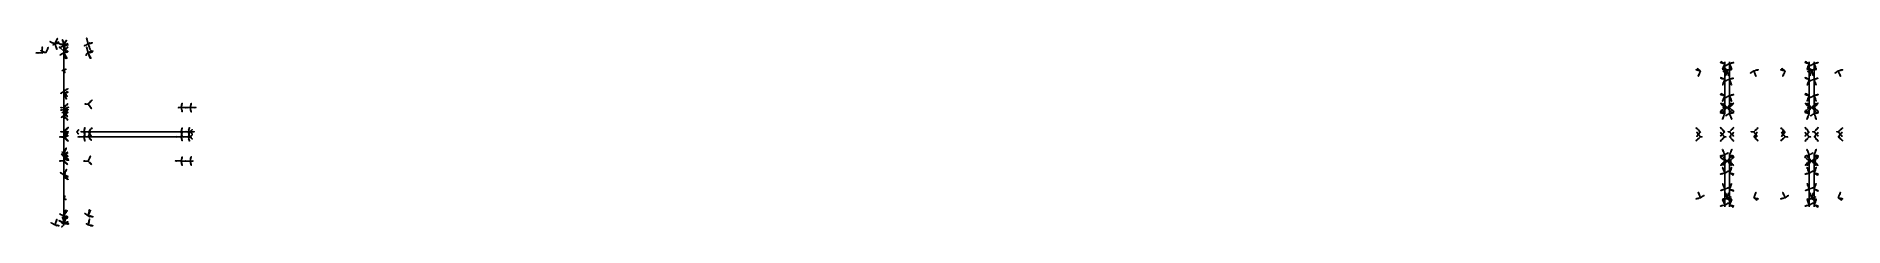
# Model space of a CAD drawing. Header units: millimetres. Extents: x -5724 to 16, y -157 to 163.
# Drawn here: x -5724 to -2731, y -154 to 163 of the extents above; entities that cross this region are included whole.
import ezdxf

# ---------------------------------------------------------------- set-up
doc = ezdxf.new("R2010")
doc.units = ezdxf.units.MM
for name, color, linetype in [('AutoDetect_12_37', 1, 'Continuous'), ('AutoDetect_13_38', 1, 'Continuous'), ('AutoDetect_1_47', 1, 'Continuous'), ('AutoDetect_29_31', 1, 'Continuous'), ('AutoDetect_2_43', 1, 'Continuous'), ('AutoDetect_30_32', 1, 'Continuous'), ('AutoDetect_31_19', 1, 'Continuous'), ('AutoDetect_32_20', 1, 'Continuous'), ('AutoDetect_33_29', 1, 'Continuous'), ('AutoDetect_34_30', 1, 'Continuous'), ('AutoDetect_35_17', 1, 'Continuous'), ('AutoDetect_36_18', 1, 'Continuous'), ('AutoDetect_37_24', 1, 'Continuous'), ('AutoDetect_38_23', 1, 'Continuous'), ('AutoDetect_39_28', 1, 'Continuous'), ('AutoDetect_3_41', 1, 'Continuous'), ('AutoDetect_40_27', 1, 'Continuous'), ('AutoDetect_41_22', 1, 'Continuous'), ('AutoDetect_42_21', 1, 'Continuous'), ('AutoDetect_43_26', 1, 'Continuous'), ('AutoDetect_44_25', 1, 'Continuous'), ('AutoDetect_45_49', 1, 'Continuous'), ('AutoDetect_46_44', 1, 'Continuous'), ('AutoDetect_49_45', 1, 'Continuous'), ('AutoDetect_4_39', 1, 'Continuous'), ('AutoDetect_4_46', 1, 'Continuous'), ('AutoDetect_51_40', 1, 'Continuous'), ('AutoDetect_5_42', 1, 'Continuous'), ('AutoDetect_6_35', 1, 'Continuous'), ('AutoDetect_6_36', 1, 'Continuous'), ('AutoDetect_6_48', 1, 'Continuous'), ('AutoDetect_8_33', 1, 'Continuous'), ('AutoDetect_9_34', 1, 'Continuous'), ('RIPPE_ID_GUID_702B9DFF_778D_48ac_A75F_BEC5E055050B', 1, 'Continuous')]:
    doc.layers.add(name, color=color, linetype=linetype)

# ---------------------------------------------------------------- blocks, each defined once
blk = doc.blocks.new('Kontrollpunkt')
at = {"color": 0}
for q in [(0, 6), (8, 0), (0, 0, 4)]:
    blk.add_line((0, 0), q, dxfattribs=at)
for points in [[(0.25, 8, -0.25), (-0.25, 8, -0.25), (-0.25, 8, 0.25), (0, 10, 0), (-0.25, 8, -0.25), (0.25, 8, 0.25), (0, 10, 0), (0.25, 8, -0.25), (0.25, 8, 0.25), (-0.25, 8, 0.25)], [(0.25, 6, -0.25), (-0.25, 6, -0.25), (-0.25, 6, 0.25), (0, 8, 0), (-0.25, 6, -0.25), (0.25, 6, 0.25), (0, 8, 0), (0.25, 6, -0.25), (0.25, 6, 0.25), (-0.25, 6, 0.25)], [(0.25, 0.25, 4), (-0.25, 0.25, 4), (-0.25, -0.25, 4), (0, 0, 6), (-0.25, 0.25, 4), (0.25, -0.25, 4), (0, 0, 6), (0.25, 0.25, 4), (0.25, -0.25, 4), (-0.25, -0.25, 4)], [(0.25, 0.25, 6), (-0.25, 0.25, 6), (-0.25, -0.25, 6), (0, 0, 8), (-0.25, 0.25, 6), (0.25, -0.25, 6), (0, 0, 8), (0.25, 0.25, 6), (0.25, -0.25, 6), (-0.25, -0.25, 6)], [(0.25, 0.25, 8), (-0.25, 0.25, 8), (-0.25, -0.25, 8), (0, 0, 10), (-0.25, 0.25, 8), (0.25, -0.25, 8), (0, 0, 10), (0.25, 0.25, 8), (0.25, -0.25, 8), (-0.25, -0.25, 8)], [(8, 0.25, -0.25), (8, 0.25, 0.25), (8, -0.25, 0.25), (10, 0, 0), (8, 0.25, 0.25), (8, -0.25, -0.25), (10, 0, 0), (8, 0.25, -0.25), (8, -0.25, -0.25), (8, -0.25, 0.25)]]:
    blk.add_polyline3d(points, dxfattribs=at)

msp = doc.modelspace()

# ---------------------------------------------------------------- linework, layer by layer
at = {"layer": 'AutoDetect_12_37', "color": 1}
msp.add_line((-5469, -4.3, -235), (-5648, -4.3, -235), dxfattribs=at)
at = {"layer": 'AutoDetect_13_38', "color": 1}
msp.add_line((-5469, -4.3, -245), (-5648, -4.3, -245), dxfattribs=at)
at = {"layer": 'AutoDetect_1_47', "color": 1}
msp.add_line((-5678, 150, -145), (-5678, -150, -145), dxfattribs=at)
at = {"layer": 'AutoDetect_29_31', "color": 1}
msp.add_line((-2920, 120.2, -411), (-2920, 34.2, -411), dxfattribs=at)
at = {"layer": 'AutoDetect_2_43', "color": 1}
msp.add_line((-5678, 149.9, -149), (-5678, 31.2, -149), dxfattribs=at)
at = {"layer": 'AutoDetect_30_32', "color": 1}
msp.add_line((-2928, 120.2, -411), (-2928, 34.2, -411), dxfattribs=at)
at = {"layer": 'AutoDetect_31_19', "color": 1}
msp.add_line((-2920, 4.2, -261), (-2920, 4.2, -381), dxfattribs=at)
at = {"layer": 'AutoDetect_32_20', "color": 1}
msp.add_line((-2928, 4.2, -261), (-2928, 4.2, -381), dxfattribs=at)
at = {"layer": 'AutoDetect_33_29', "color": 1}
msp.add_line((-2780, 120.2, -411), (-2780, 34.2, -411), dxfattribs=at)
at = {"layer": 'AutoDetect_34_30', "color": 1}
msp.add_line((-2788, 120.2, -411), (-2788, 34.2, -411), dxfattribs=at)
at = {"layer": 'AutoDetect_35_17', "color": 1}
msp.add_line((-2780, 4.2, -261), (-2780, 4.2, -381), dxfattribs=at)
at = {"layer": 'AutoDetect_36_18', "color": 1}
msp.add_line((-2788, 4.2, -261), (-2788, 4.2, -381), dxfattribs=at)
at = {"layer": 'AutoDetect_37_24', "color": 1}
msp.add_line((-2928, -4.3, -261), (-2928, -4.3, -381), dxfattribs=at)
at = {"layer": 'AutoDetect_38_23', "color": 1}
msp.add_line((-2920, -4.3, -261), (-2920, -4.3, -381), dxfattribs=at)
at = {"layer": 'AutoDetect_39_28', "color": 1}
msp.add_line((-2928, -120.2, -411), (-2928, -34.2, -411), dxfattribs=at)
at = {"layer": 'AutoDetect_3_41', "color": 1}
msp.add_line((-5678, -149.9, -149), (-5678, -31.3, -149), dxfattribs=at)
at = {"layer": 'AutoDetect_40_27', "color": 1}
msp.add_line((-2920, -120.2, -411), (-2920, -34.2, -411), dxfattribs=at)
at = {"layer": 'AutoDetect_41_22', "color": 1}
msp.add_line((-2788, -4.3, -261), (-2788, -4.3, -381), dxfattribs=at)
at = {"layer": 'AutoDetect_42_21', "color": 1}
msp.add_line((-2780, -4.3, -261), (-2780, -4.3, -381), dxfattribs=at)
at = {"layer": 'AutoDetect_43_26', "color": 1}
msp.add_line((-2788, -120.2, -411), (-2788, -34.2, -411), dxfattribs=at)
at = {"layer": 'AutoDetect_44_25', "color": 1}
msp.add_line((-2780, -120.2, -411), (-2780, -34.2, -411), dxfattribs=at)
at = {"layer": 'AutoDetect_45_49', "color": 1}
msp.add_line((-5678, 150, -235), (-5678, 34.2, -235), dxfattribs=at)
at = {"layer": 'AutoDetect_46_44', "color": 1}
msp.add_line((-5678, 150, -245), (-5678, 34.2, -245), dxfattribs=at)
at = {"layer": 'AutoDetect_49_45', "color": 1}
msp.add_line((-5678, -150, -235), (-5678, -34.2, -235), dxfattribs=at)
at = {"layer": 'AutoDetect_4_39', "color": 1}
msp.add_line((-5678, -4.3, -240), (-5678, -4.3, -384), dxfattribs=at)
at = {"layer": 'AutoDetect_4_39', "color": 1, "extrusion": (-1, -2.08167e-16, -2.91434e-15)}
msp.add_arc((31.2, -384, 5678), 27, 180, 225, dxfattribs=at)
at = {"layer": 'AutoDetect_4_46', "color": 1}
msp.add_line((-5678, -149.9, -411), (-5678, -31.3, -411), dxfattribs=at)
at = {"layer": 'AutoDetect_4_46', "color": 1, "extrusion": (1, 2.08167e-16, 2.91434e-15)}
msp.add_arc((-31.3, -384, -5678), 27, 270, 315, dxfattribs=at)
at = {"layer": 'AutoDetect_51_40', "color": 1}
msp.add_line((-5678, -150, -245), (-5678, -34.2, -245), dxfattribs=at)
at = {"layer": 'AutoDetect_5_42', "color": 1}
msp.add_line((-5678, 150, -425), (-5678, -150, -425), dxfattribs=at)
at = {"layer": 'AutoDetect_6_35', "color": 1}
msp.add_line((-5678, 4.2, -176), (-5678, 4.2, -240), dxfattribs=at)
at = {"layer": 'AutoDetect_6_35', "color": 1, "extrusion": (1, 2.08167e-16, 2.91434e-15)}
msp.add_arc((31.2, -176, -5678), 27, 170.2944, 180, dxfattribs=at)
at = {"layer": 'AutoDetect_6_36', "color": 1}
msp.add_line((-5678, 4.2, -384), (-5678, 4.2, -240), dxfattribs=at)
at = {"layer": 'AutoDetect_6_36', "color": 1, "extrusion": (-1, 6.25888e-15, -8.27116e-15)}
msp.add_arc((-31.3, -384, 5678), 27, 315, 0, dxfattribs=at)
at = {"layer": 'AutoDetect_6_48', "color": 1}
msp.add_line((-5678, 149.9, -411), (-5678, 31.2, -411), dxfattribs=at)
at = {"layer": 'AutoDetect_6_48', "color": 1, "extrusion": (-1, 6.25888e-15, -8.27116e-15)}
msp.add_arc((-31.3, -384, 5678), 27, 270, 315, dxfattribs=at)
at = {"layer": 'AutoDetect_8_33', "color": 1}
msp.add_line((-5469, 4.2, -235), (-5648, 4.2, -235), dxfattribs=at)
at = {"layer": 'AutoDetect_9_34', "color": 1}
msp.add_line((-5469, 4.2, -245), (-5648, 4.2, -245), dxfattribs=at)

# ---------------------------------------------------------------- block references
at = {"layer": 'AutoDetect_12_37', "color": 2, "extrusion": (0.173648, -0.696364, 0.696364), "xscale": 0.4999999999999999, "yscale": 0.4999999999999999, "zscale": 0.4999999999999999, "rotation": 340.2978477668327}
for p in [(-5478.3, 779.6, -1140.9), (-5310.4, 750.4, -1110.9)]:
    msp.add_blockref('Kontrollpunkt', p, dxfattribs=at)
at = {"layer": 'AutoDetect_12_37', "color": 1, "extrusion": (0.185348, -0.642788, 0.743283), "xscale": 0.5, "yscale": 0.5, "zscale": 0.5, "rotation": 338.7966587647464}
msp.add_blockref('Kontrollpunkt', (-5270.5, 995.9, -1158.7), dxfattribs=at)
at = {"layer": 'AutoDetect_12_37', "color": 1, "extrusion": (0.185348, -0.743283, 0.642788), "xscale": 0.5, "yscale": 0.5, "zscale": 0.5, "rotation": 338.7489140611045}
msp.add_blockref('Kontrollpunkt', (-5331.8, 645.3, -1134.6), dxfattribs=at)
at = {"layer": 'AutoDetect_12_37', "color": 1, "extrusion": (0.173648, -0.696364, 0.696364), "xscale": 0.5, "yscale": 0.5, "zscale": 0.5, "rotation": 340.2978477668327}
msp.add_blockref('Kontrollpunkt', (-5317.2, 719.3, -1086), dxfattribs=at)
at = {"layer": 'AutoDetect_13_38', "color": 1, "extrusion": (0.173648, -0.696364, -0.696364), "rotation": 199.7021522331673}
for p in [(-5478.3, -1124.1, -806.7), (-5310.4, -1094.9, -776.6), (-5317.2, -1063.8, -751.7)]:
    msp.add_blockref('Kontrollpunkt', p, dxfattribs=at)
at = {"layer": 'AutoDetect_13_38', "color": 1, "extrusion": (0.185348, -0.642788, -0.743283), "rotation": 201.2033412352536}
msp.add_blockref('Kontrollpunkt', (-5270.5, -1317, -801.9), dxfattribs=at)
at = {"layer": 'AutoDetect_13_38', "color": 1, "extrusion": (0.185348, -0.743283, -0.642788), "rotation": 201.2510859388954}
msp.add_blockref('Kontrollpunkt', (-5331.8, -1013, -826.1), dxfattribs=at)
at = {"layer": 'AutoDetect_1_47', "color": 1, "extrusion": (-0.37687, 0.173648, 0.909844), "rotation": 180}
for p in [(2246.2, -4838.9, 2001.8), (2242.6, -4808.1, 2033.5), (2266.1, -4839.4, 2018.5), (2509.6, -4696.2, 1982.4)]:
    msp.add_blockref('Kontrollpunkt', p, dxfattribs=at)
at = {"layer": 'AutoDetect_1_47', "color": 1, "rotation": 89.99999999999984}
msp.add_blockref('Kontrollpunkt', (-5714, 135, -135), dxfattribs=at)
at = {"layer": 'AutoDetect_29_31', "color": 1, "extrusion": (0.728798, 0.045071, 0.683243), "rotation": 106.3350136620964}
msp.add_blockref('Kontrollpunkt', (287.2, 1718.6, -2379.7), dxfattribs=at)
at = {"layer": 'AutoDetect_29_31', "color": 1, "extrusion": (0.642788, 0.185348, 0.743283), "rotation": 94.42238255937362}
msp.add_blockref('Kontrollpunkt', (896.7, 1818.4, -2135.8), dxfattribs=at)
at = {"layer": 'AutoDetect_29_31', "color": 1, "extrusion": (0.696364, 0.173648, 0.696364), "rotation": 99.71839991610801}
for p in [(820.3, 1658.2, -2299.2), (768.8, 1667.2, -2308.4)]:
    msp.add_blockref('Kontrollpunkt', p, dxfattribs=at)
at = {"layer": 'AutoDetect_29_31', "color": 1, "extrusion": (0.743283, 0.185348, 0.642788), "rotation": 103.7118257682567}
msp.add_blockref('Kontrollpunkt', (799, 1465, -2385.3), dxfattribs=at)
at = {"layer": 'AutoDetect_29_31', "color": 1, "extrusion": (0.69191, 0.206204, 0.69191), "rotation": 97.91815334503349}
msp.add_blockref('Kontrollpunkt', (866.8, 1632.7, -2297.7), dxfattribs=at)
at = {"layer": 'AutoDetect_2_43', "color": 1, "extrusion": (0.696364, 0.173648, -0.696364), "xscale": 0.5000000000000001, "yscale": 0.5000000000000001, "zscale": 0.5000000000000001, "rotation": 80.28160008389091}
msp.add_blockref('Kontrollpunkt', (1509.7, -3886, -3801.2), dxfattribs=at)
at = {"layer": 'AutoDetect_2_43', "color": 2, "extrusion": (0.696364, 0.173648, -0.696364)}
for p, xscale, yscale, zscale, rotation in [((1516.4, -3918.7, -3824.7), 0.4999999999999999, 0.4999999999999999, 0.4999999999999999, 80.28160008389091), ((1404.1, -3938.1, -3844.8), 0.5, 0.5, 0.5, 80.2816000838909)]:
    msp.add_blockref('Kontrollpunkt', p, dxfattribs=dict(at, xscale=xscale, yscale=yscale, zscale=zscale, rotation=rotation))
at = {"layer": 'AutoDetect_2_43', "color": 1, "extrusion": (0.642788, 0.185348, -0.743283), "xscale": 0.5, "yscale": 0.5, "zscale": 0.5, "rotation": 85.57761744062542}
msp.add_blockref('Kontrollpunkt', (1702.8, -4153.8, -3484.3), dxfattribs=at)
at = {"layer": 'AutoDetect_2_43', "color": 1, "extrusion": (0.743283, 0.185348, -0.642788), "xscale": 0.5, "yscale": 0.5, "zscale": 0.5, "rotation": 76.28817423174243}
msp.add_blockref('Kontrollpunkt', (1495, -3609.5, -4069.9), dxfattribs=at)
at = {"layer": 'AutoDetect_30_32', "color": 1, "extrusion": (-0.696364, 0.173648, 0.696364)}
for p, rotation in [((594.7, -2293.1, 1773.1), 260.2816000838919), ((646.1, -2284.2, 1763.9), 260.2816000838917)]:
    msp.add_blockref('Kontrollpunkt', p, dxfattribs=dict(at, rotation=rotation))
at = {"layer": 'AutoDetect_30_32', "color": 1, "extrusion": (-0.743283, 0.185348, 0.642788), "rotation": 256.2881742317429}
msp.add_blockref('Kontrollpunkt', (616, -2182.3, 1961.4), dxfattribs=at)
at = {"layer": 'AutoDetect_30_32', "color": 1, "extrusion": (-0.642788, 0.185348, 0.743283), "rotation": 265.5776174406264}
msp.add_blockref('Kontrollpunkt', (723.6, -2358.1, 1623.2), dxfattribs=at)
at = {"layer": 'AutoDetect_30_32', "color": 1, "extrusion": (-0.728798, 0.045071, 0.683243), "rotation": 253.6649863379035}
msp.add_blockref('Kontrollpunkt', (73.8, -2269.4, 1882.3), dxfattribs=at)
at = {"layer": 'AutoDetect_30_32', "color": 1, "extrusion": (-0.717894, 0.173648, 0.674147), "rotation": 258.3589051142523}
msp.add_blockref('Kontrollpunkt', (655.1, -2227.6, 1830.9), dxfattribs=at)
at = {"layer": 'AutoDetect_31_19', "color": 1, "extrusion": (0.696364, 0.696364, 0.173648)}
for p, rotation in [((2098.9, 96.6, -2050.7), 80.14892388341626), ((2067.8, 98, -2076.3), 80.14892388341626), ((2067.8, -17.2, -2096.6), 80.14892388341623)]:
    msp.add_blockref('Kontrollpunkt', p, dxfattribs=dict(at, rotation=rotation))
at = {"layer": 'AutoDetect_31_19', "color": 1, "extrusion": (0.642788, 0.743283, 0.185348), "rotation": 77.8552848271177}
msp.add_blockref('Kontrollpunkt', (2237.6, 76.6, -1895.2), dxfattribs=at)
at = {"layer": 'AutoDetect_31_19', "color": 1, "extrusion": (0.699592, 0.635791, 0.326099), "rotation": 73.49227457035207}
msp.add_blockref('Kontrollpunkt', (1940.1, 433.2, -2102.1), dxfattribs=at)
at = {"layer": 'AutoDetect_32_20', "color": 1, "extrusion": (-0.642788, 0.743283, 0.185348), "rotation": 282.1447151728822}
msp.add_blockref('Kontrollpunkt', (2185.8, -632.4, 1863.8), dxfattribs=at)
at = {"layer": 'AutoDetect_32_20', "color": 1, "extrusion": (-0.696364, 0.696364, 0.173648), "rotation": 279.8510761165839}
for p in [(2036.3, -621.5, 2021.7), (2067.4, -620, 1996.1), (2067.4, -735.3, 1975.8)]:
    msp.add_blockref('Kontrollpunkt', p, dxfattribs=at)
at = {"layer": 'AutoDetect_32_20', "color": 1, "extrusion": (-0.743283, 0.642788, 0.185348), "rotation": 279.1063707660136}
msp.add_blockref('Kontrollpunkt', (1938.2, -687.8, 2157.6), dxfattribs=at)
at = {"layer": 'AutoDetect_33_29', "color": 1, "extrusion": (0.728798, 0.045071, 0.683243), "rotation": 106.3350136620964}
msp.add_blockref('Kontrollpunkt', (278.6, 1623.1, -2277.6), dxfattribs=at)
at = {"layer": 'AutoDetect_33_29', "color": 1, "extrusion": (0.642788, 0.185348, 0.743283), "rotation": 94.42238255937362}
msp.add_blockref('Kontrollpunkt', (857.9, 1718.5, -2045.8), dxfattribs=at)
at = {"layer": 'AutoDetect_33_29', "color": 1, "extrusion": (0.696364, 0.173648, 0.696364), "rotation": 99.71839991610801}
for p in [(786.4, 1563.6, -2201.7), (735, 1572.6, -2210.9)]:
    msp.add_blockref('Kontrollpunkt', p, dxfattribs=at)
at = {"layer": 'AutoDetect_33_29', "color": 1, "extrusion": (0.743283, 0.185348, 0.642788), "rotation": 103.7118257682567}
msp.add_blockref('Kontrollpunkt', (765.1, 1377.7, -2281.3), dxfattribs=at)
at = {"layer": 'AutoDetect_33_29', "color": 1, "extrusion": (0.717894, 0.173648, 0.674147), "rotation": 101.6410948857476}
msp.add_blockref('Kontrollpunkt', (686.9, 1512.6, -2266.9), dxfattribs=at)
at = {"layer": 'AutoDetect_34_30', "color": 1, "extrusion": (-0.696364, 0.173648, 0.696364)}
for p, rotation in [((560.8, -2198.5, 1675.6), 260.2816000838919), ((612.2, -2189.6, 1666.4), 260.2816000838917)]:
    msp.add_blockref('Kontrollpunkt', p, dxfattribs=dict(at, rotation=rotation))
at = {"layer": 'AutoDetect_34_30', "color": 1, "extrusion": (-0.743283, 0.185348, 0.642788), "rotation": 256.2881742317429}
msp.add_blockref('Kontrollpunkt', (582.1, -2095, 1857.3), dxfattribs=at)
at = {"layer": 'AutoDetect_34_30', "color": 1, "extrusion": (-0.642788, 0.185348, 0.743283), "rotation": 265.5776174406264}
msp.add_blockref('Kontrollpunkt', (684.8, -2258.1, 1533.2), dxfattribs=at)
at = {"layer": 'AutoDetect_34_30', "color": 1, "extrusion": (-0.728798, 0.045071, 0.683243), "rotation": 253.6649863379035}
msp.add_blockref('Kontrollpunkt', (65.1, -2173.9, 1780.3), dxfattribs=at)
at = {"layer": 'AutoDetect_34_30', "color": 1, "extrusion": (-0.687729, 0.206347, 0.696025), "rotation": 260.8932738324074}
msp.add_blockref('Kontrollpunkt', (768.4, -2160.6, 1638.4), dxfattribs=at)
at = {"layer": 'AutoDetect_35_17', "color": 1, "extrusion": (0.696364, 0.696364, 0.173648)}
for p, rotation in [((1999.9, 79.4, -1953.2), 80.14892388341626), ((1968.8, 80.8, -1978.8), 80.14892388341626), ((1968.8, -34.4, -1999.1), 80.14892388341623)]:
    msp.add_blockref('Kontrollpunkt', p, dxfattribs=dict(at, rotation=rotation))
at = {"layer": 'AutoDetect_35_17', "color": 1, "extrusion": (0.642788, 0.743283, 0.185348), "rotation": 77.8552848271177}
msp.add_blockref('Kontrollpunkt', (2131.7, 59.6, -1805.2), dxfattribs=at)
at = {"layer": 'AutoDetect_35_17', "color": 1, "extrusion": (0.743283, 0.642788, 0.185348), "rotation": 80.8936292339865}
msp.add_blockref('Kontrollpunkt', (1795.5, 112.4, -2085), dxfattribs=at)
at = {"layer": 'AutoDetect_36_18', "color": 1, "extrusion": (-0.642788, 0.743283, 0.185348), "rotation": 282.1447151728822}
msp.add_blockref('Kontrollpunkt', (2079.9, -615.4, 1773.8), dxfattribs=at)
at = {"layer": 'AutoDetect_36_18', "color": 1, "extrusion": (-0.696364, 0.696364, 0.173648), "rotation": 279.8510761165839}
for p in [(1937.3, -604.3, 1924.2), (1968.4, -602.8, 1898.6), (1968.4, -718.1, 1878.3)]:
    msp.add_blockref('Kontrollpunkt', p, dxfattribs=at)
at = {"layer": 'AutoDetect_36_18', "color": 1, "extrusion": (-0.699591, 0.635791, 0.3261), "rotation": 286.5077805215582}
msp.add_blockref('Kontrollpunkt', (1898.8, -944.3, 1891.1), dxfattribs=at)
at = {"layer": 'AutoDetect_37_24', "color": 1, "extrusion": (-0.743283, -0.642788, 0.185348), "rotation": 80.89362923398636}
msp.add_blockref('Kontrollpunkt', (-1938.2, -687.8, 2157.6), dxfattribs=at)
at = {"layer": 'AutoDetect_37_24', "color": 1, "extrusion": (-0.696364, -0.696364, 0.173648), "rotation": 80.14892388341605}
for p in [(-2067.4, -620, 1996.1), (-2067.4, -735.3, 1975.8), (-2036.3, -621.5, 2021.7)]:
    msp.add_blockref('Kontrollpunkt', p, dxfattribs=at)
at = {"layer": 'AutoDetect_37_24', "color": 1, "extrusion": (-0.642788, -0.743283, 0.185348), "rotation": 77.8552848271175}
msp.add_blockref('Kontrollpunkt', (-2185.8, -632.4, 1863.8), dxfattribs=at)
at = {"layer": 'AutoDetect_38_23', "color": 1, "extrusion": (0.696364, -0.696364, 0.173648), "rotation": 279.8510761165841}
for p in [(-2067.8, 98, -2076.3), (-2067.8, -17.2, -2096.6), (-2098.9, 96.6, -2050.7)]:
    msp.add_blockref('Kontrollpunkt', p, dxfattribs=at)
at = {"layer": 'AutoDetect_38_23', "color": 1, "extrusion": (0.699592, -0.635791, 0.326099), "rotation": 286.5077254296347}
msp.add_blockref('Kontrollpunkt', (-1940.1, 433.2, -2102.1), dxfattribs=at)
at = {"layer": 'AutoDetect_38_23', "color": 1, "extrusion": (0.642788, -0.743283, 0.185348), "rotation": 282.1447151728824}
msp.add_blockref('Kontrollpunkt', (-2237.6, 76.6, -1895.2), dxfattribs=at)
at = {"layer": 'AutoDetect_39_28', "color": 1, "extrusion": (-0.717894, -0.173648, 0.674147), "rotation": 101.6410948857486}
msp.add_blockref('Kontrollpunkt', (-655.1, -2227.6, 1830.9), dxfattribs=at)
at = {"layer": 'AutoDetect_39_28', "color": 1, "extrusion": (-0.696364, -0.173648, 0.696364), "rotation": 99.71839991610902}
for p in [(-646.1, -2284.2, 1763.9), (-594.7, -2293.1, 1773.1)]:
    msp.add_blockref('Kontrollpunkt', p, dxfattribs=at)
at = {"layer": 'AutoDetect_39_28', "color": 1, "extrusion": (-0.642788, -0.185348, 0.743283), "rotation": 94.42238255937428}
msp.add_blockref('Kontrollpunkt', (-723.6, -2358.1, 1623.2), dxfattribs=at)
at = {"layer": 'AutoDetect_39_28', "color": 1, "extrusion": (-0.743283, -0.185348, 0.642788), "rotation": 103.7118257682576}
msp.add_blockref('Kontrollpunkt', (-616, -2182.3, 1961.4), dxfattribs=at)
at = {"layer": 'AutoDetect_39_28', "color": 1, "extrusion": (-0.728798, -0.045071, 0.683243), "rotation": 106.3350136620964}
msp.add_blockref('Kontrollpunkt', (-73.8, -2269.4, 1882.3), dxfattribs=at)
at = {"layer": 'AutoDetect_3_41', "color": 2, "extrusion": (0.696364, -0.173648, -0.696364), "rotation": 279.7183999161081}
for p, xscale, yscale, zscale in [((-1404.1, -3938.1, -3844.8), 0.5, 0.5, 0.5), ((-1516.4, -3918.7, -3824.7), 0.5000000000000001, 0.5000000000000001, 0.5000000000000001)]:
    msp.add_blockref('Kontrollpunkt', p, dxfattribs=dict(at, xscale=xscale, yscale=yscale, zscale=zscale))
at = {"layer": 'AutoDetect_3_41', "color": 1, "extrusion": (0.642788, -0.185348, -0.743283), "xscale": 0.5, "yscale": 0.5, "zscale": 0.5, "rotation": 274.4223825593737}
msp.add_blockref('Kontrollpunkt', (-1702.8, -4153.8, -3484.3), dxfattribs=at)
at = {"layer": 'AutoDetect_3_41', "color": 1, "extrusion": (0.696364, -0.173648, -0.696364), "xscale": 0.4999999999999999, "yscale": 0.4999999999999999, "zscale": 0.4999999999999999, "rotation": 279.7183999161081}
msp.add_blockref('Kontrollpunkt', (-1509.7, -3886, -3801.2), dxfattribs=at)
at = {"layer": 'AutoDetect_3_41', "color": 1, "extrusion": (0.743283, -0.185348, -0.642788), "xscale": 0.5, "yscale": 0.5, "zscale": 0.5, "rotation": 283.7118257682569}
msp.add_blockref('Kontrollpunkt', (-1495, -3609.5, -4069.9), dxfattribs=at)
at = {"layer": 'AutoDetect_40_27', "color": 1, "extrusion": (0.687729, -0.206347, 0.696025), "rotation": 260.893273832436}
msp.add_blockref('Kontrollpunkt', (-872, 1644.7, -2287.2), dxfattribs=at)
at = {"layer": 'AutoDetect_40_27', "color": 1, "extrusion": (0.696364, -0.173648, 0.696364)}
for p, rotation in [((-768.8, 1667.2, -2308.4), 260.2816000838909), ((-820.3, 1658.2, -2299.2), 260.2816000838911)]:
    msp.add_blockref('Kontrollpunkt', p, dxfattribs=dict(at, rotation=rotation))
at = {"layer": 'AutoDetect_40_27', "color": 1, "extrusion": (0.642788, -0.185348, 0.743283), "rotation": 265.5776174406257}
msp.add_blockref('Kontrollpunkt', (-896.7, 1818.4, -2135.8), dxfattribs=at)
at = {"layer": 'AutoDetect_40_27', "color": 1, "extrusion": (0.728798, -0.045071, 0.683243), "rotation": 253.6649863379036}
msp.add_blockref('Kontrollpunkt', (-287.2, 1718.6, -2379.7), dxfattribs=at)
at = {"layer": 'AutoDetect_40_27', "color": 1, "extrusion": (0.743283, -0.185348, 0.642788), "rotation": 256.2881742317427}
msp.add_blockref('Kontrollpunkt', (-799, 1465, -2385.3), dxfattribs=at)
at = {"layer": 'AutoDetect_41_22', "color": 1, "extrusion": (-0.699592, -0.635791, 0.326099), "rotation": 73.49227325550063}
msp.add_blockref('Kontrollpunkt', (-1898.8, -944.3, 1891.1), dxfattribs=at)
at = {"layer": 'AutoDetect_41_22', "color": 1, "extrusion": (-0.696364, -0.696364, 0.173648), "rotation": 80.14892388341605}
for p in [(-1968.4, -602.8, 1898.6), (-1968.4, -718.1, 1878.3), (-1937.3, -604.3, 1924.2)]:
    msp.add_blockref('Kontrollpunkt', p, dxfattribs=at)
at = {"layer": 'AutoDetect_41_22', "color": 1, "extrusion": (-0.642788, -0.743283, 0.185348), "rotation": 77.8552848271175}
msp.add_blockref('Kontrollpunkt', (-2079.9, -615.4, 1773.8), dxfattribs=at)
at = {"layer": 'AutoDetect_42_21', "color": 1, "extrusion": (0.696364, -0.696364, 0.173648), "rotation": 279.8510761165841}
for p in [(-1968.8, 80.8, -1978.8), (-1968.8, -34.4, -1999.1), (-1999.9, 79.4, -1953.2)]:
    msp.add_blockref('Kontrollpunkt', p, dxfattribs=at)
at = {"layer": 'AutoDetect_42_21', "color": 1, "extrusion": (0.743283, -0.642788, 0.185348), "rotation": 279.1063707660138}
msp.add_blockref('Kontrollpunkt', (-1795.5, 112.4, -2085), dxfattribs=at)
at = {"layer": 'AutoDetect_42_21', "color": 1, "extrusion": (0.642788, -0.743283, 0.185348), "rotation": 282.1447151728824}
msp.add_blockref('Kontrollpunkt', (-2131.7, 59.6, -1805.2), dxfattribs=at)
at = {"layer": 'AutoDetect_43_26', "color": 1, "extrusion": (-0.69191, -0.206204, 0.69191), "rotation": 97.9181533450345}
msp.add_blockref('Kontrollpunkt', (-763.5, -2152.2, 1651.7), dxfattribs=at)
at = {"layer": 'AutoDetect_43_26', "color": 1, "extrusion": (-0.696364, -0.173648, 0.696364), "rotation": 99.71839991610902}
for p in [(-612.2, -2189.6, 1666.4), (-560.8, -2198.5, 1675.6)]:
    msp.add_blockref('Kontrollpunkt', p, dxfattribs=at)
at = {"layer": 'AutoDetect_43_26', "color": 1, "extrusion": (-0.642788, -0.185348, 0.743283), "rotation": 94.42238255937428}
msp.add_blockref('Kontrollpunkt', (-684.8, -2258.1, 1533.2), dxfattribs=at)
at = {"layer": 'AutoDetect_43_26', "color": 1, "extrusion": (-0.743283, -0.185348, 0.642788), "rotation": 103.7118257682576}
msp.add_blockref('Kontrollpunkt', (-582.1, -2095, 1857.3), dxfattribs=at)
at = {"layer": 'AutoDetect_43_26', "color": 1, "extrusion": (-0.728798, -0.045071, 0.683243), "rotation": 106.3350136620964}
msp.add_blockref('Kontrollpunkt', (-65.1, -2173.9, 1780.3), dxfattribs=at)
at = {"layer": 'AutoDetect_44_25', "color": 1, "extrusion": (0.717894, -0.173648, 0.674147), "rotation": 258.3589051142515}
msp.add_blockref('Kontrollpunkt', (-686.9, 1512.6, -2266.9), dxfattribs=at)
at = {"layer": 'AutoDetect_44_25', "color": 1, "extrusion": (0.696364, -0.173648, 0.696364)}
for p, rotation in [((-735, 1572.6, -2210.9), 260.2816000838909), ((-786.4, 1563.6, -2201.7), 260.2816000838911)]:
    msp.add_blockref('Kontrollpunkt', p, dxfattribs=dict(at, rotation=rotation))
at = {"layer": 'AutoDetect_44_25', "color": 1, "extrusion": (0.642788, -0.185348, 0.743283), "rotation": 265.5776174406257}
msp.add_blockref('Kontrollpunkt', (-857.9, 1718.5, -2045.8), dxfattribs=at)
at = {"layer": 'AutoDetect_44_25', "color": 1, "extrusion": (0.728798, -0.045071, 0.683243), "rotation": 253.6649863379036}
msp.add_blockref('Kontrollpunkt', (-278.6, 1623.1, -2277.6), dxfattribs=at)
at = {"layer": 'AutoDetect_44_25', "color": 1, "extrusion": (0.743283, -0.185348, 0.642788), "rotation": 256.2881742317427}
msp.add_blockref('Kontrollpunkt', (-765.1, 1377.7, -2281.3), dxfattribs=at)
at = {"layer": 'AutoDetect_45_49', "color": 1, "extrusion": (0.687031, 0.236594, 0.687031), "xscale": 0.5000000000000001, "yscale": 0.5000000000000001, "zscale": 0.5000000000000001, "rotation": 96.25842699647862}
msp.add_blockref('Kontrollpunkt', (1995.5, 3522.9, -4009.8), dxfattribs=at)
at = {"layer": 'AutoDetect_45_49', "color": 1, "extrusion": (0.642788, 0.249428, 0.7243), "xscale": 0.5000000000000001, "yscale": 0.5000000000000001, "zscale": 0.5000000000000001, "rotation": 91.70963546097477}
msp.add_blockref('Kontrollpunkt', (2179.9, 3664.2, -3757.3), dxfattribs=at)
at = {"layer": 'AutoDetect_45_49', "color": 2, "extrusion": (0.687031, 0.236594, 0.687031), "xscale": 0.5, "yscale": 0.5, "zscale": 0.5, "rotation": 96.25842699647862}
msp.add_blockref('Kontrollpunkt', (1987.8, 3484.7, -4027.6), dxfattribs=at)
at = {"layer": 'AutoDetect_45_49', "color": 1, "extrusion": (0.7243, 0.249428, 0.642788), "xscale": 0.5000000000000001, "yscale": 0.5000000000000001, "zscale": 0.5000000000000001, "rotation": 99.59558633270862}
msp.add_blockref('Kontrollpunkt', (1963.4, 3218.3, -4201), dxfattribs=at)
at = {"layer": 'AutoDetect_45_49', "color": 2, "extrusion": (0.696364, 0.173648, 0.696364), "xscale": 0.5, "yscale": 0.5, "zscale": 0.5, "rotation": 98.58867166975872}
for p in [(1477.6, 3649.8, -4099), (1410, 3661.5, -4111.1)]:
    msp.add_blockref('Kontrollpunkt', p, dxfattribs=at)
at = {"layer": 'AutoDetect_46_44', "color": 1, "extrusion": (0.696364, 0.173648, -0.696364), "rotation": 80.2816000838911}
for p in [(1523, -4025.9, -3739.9), (1516.5, -3987.5, -3757.8)]:
    msp.add_blockref('Kontrollpunkt', p, dxfattribs=at)
at = {"layer": 'AutoDetect_46_44', "color": 1, "extrusion": (0.642788, 0.185348, -0.743283), "rotation": 85.57761744062567}
msp.add_blockref('Kontrollpunkt', (1702.9, -4218, -3412.9), dxfattribs=at)
at = {"layer": 'AutoDetect_46_44', "color": 1, "extrusion": (0.743283, 0.185348, -0.642788), "rotation": 76.28817423174262}
msp.add_blockref('Kontrollpunkt', (1495.1, -3683, -4008.1), dxfattribs=at)
at = {"layer": 'AutoDetect_46_44', "color": 1, "extrusion": (0.679086, 0.278721, -0.679086), "rotation": 83.57437097272555}
msp.add_blockref('Kontrollpunkt', (2218.1, -3729.6, -3670.7), dxfattribs=at)
at = {"layer": 'AutoDetect_46_44', "color": 1, "extrusion": (0.726123, 0.379568, -0.573301), "rotation": 76.07354426501148}
msp.add_blockref('Kontrollpunkt', (2663.4, -3075.7, -3968.3), dxfattribs=at)
at = {"layer": 'AutoDetect_49_45', "color": 2, "extrusion": (0.696364, -0.173648, 0.696364), "xscale": 0.5000000000000001, "yscale": 0.5000000000000001, "zscale": 0.5000000000000001, "rotation": 261.4113386716522}
for p in [(-1410, 3661.5, -4111.1), (-1477.6, 3649.8, -4099)]:
    msp.add_blockref('Kontrollpunkt', p, dxfattribs=at)
at = {"layer": 'AutoDetect_49_45', "color": 1, "extrusion": (0.687031, -0.236594, 0.687031), "xscale": 0.5000000000000001, "yscale": 0.5000000000000001, "zscale": 0.5000000000000001, "rotation": 263.7416069871958}
msp.add_blockref('Kontrollpunkt', (-1995.5, 3522.9, -4009.7), dxfattribs=at)
at = {"layer": 'AutoDetect_49_45', "color": 1, "extrusion": (0.642788, -0.249428, 0.724299), "xscale": 0.5, "yscale": 0.5, "zscale": 0.5, "rotation": 268.2903885876797}
msp.add_blockref('Kontrollpunkt', (-2179.9, 3664.2, -3757.3), dxfattribs=at)
at = {"layer": 'AutoDetect_49_45', "color": 2, "extrusion": (0.687031, -0.236594, 0.687031), "xscale": 0.5, "yscale": 0.5, "zscale": 0.5, "rotation": 263.7416069871958}
msp.add_blockref('Kontrollpunkt', (-1987.8, 3484.7, -4027.6), dxfattribs=at)
at = {"layer": 'AutoDetect_49_45', "color": 1, "extrusion": (0.724299, -0.249428, 0.642788), "xscale": 0.5000000000000001, "yscale": 0.5000000000000001, "zscale": 0.5000000000000001, "rotation": 260.4044555099409}
msp.add_blockref('Kontrollpunkt', (-1963.4, 3218.3, -4201), dxfattribs=at)
at = {"layer": 'AutoDetect_4_39', "color": 1, "extrusion": (0.564318, -0.564318, -0.60257), "rotation": 238.9280971489391}
for p in [(-4018, -2609, -3057.2), (-3989.7, -2629.5, -3006.3), (-4046.2, -2629.5, -3006.3), (-4018, -2578.9, -3009)]:
    msp.add_blockref('Kontrollpunkt', p, dxfattribs=at)
at = {"layer": 'AutoDetect_4_39', "color": 1, "extrusion": (0.650895, -0.650895, 0.390731), "rotation": 305.4074040560207}
msp.add_blockref('Kontrollpunkt', (-4018, 1214.1, -3843.1), dxfattribs=at)
at = {"layer": 'AutoDetect_4_39', "color": 1, "extrusion": (0.696364, -0.696364, 0.173648), "rotation": 293.9452363429488}
msp.add_blockref('Kontrollpunkt', (-4018, 328.3, -4015.9), dxfattribs=at)
at = {"layer": 'AutoDetect_4_39', "color": 1, "extrusion": (0.704294, -0.704294, 0.089109), "rotation": 288.6297795351419}
msp.add_blockref('Kontrollpunkt', (-4018, 78.6, -4020.9), dxfattribs=at)
at = {"layer": 'AutoDetect_4_46', "color": 1, "extrusion": (0.656035, -0.543112, 0.524068), "rotation": 296.1020496747941}
msp.add_blockref('Kontrollpunkt', (-3644.9, 1931.6, -3923.4), dxfattribs=at)
at = {"layer": 'AutoDetect_4_46', "color": 1, "extrusion": (0.802012, -0.173648, 0.57151), "rotation": 287.0762045630585}
msp.add_blockref('Kontrollpunkt', (-1241.9, 2829.3, -4781.6), dxfattribs=at)
at = {"layer": 'AutoDetect_4_46', "color": 1, "extrusion": (0.721373, -0.340204, 0.603226), "rotation": 289.0905256744799}
msp.add_blockref('Kontrollpunkt', (-2486.4, 2751.8, -4319.6), dxfattribs=at)
at = {"layer": 'AutoDetect_4_46', "color": 1, "extrusion": (0.57394, -0.444578, 0.687709), "rotation": 275.9650978624916}
msp.add_blockref('Kontrollpunkt', (-3583.7, 2760.9, -3454), dxfattribs=at)
at = {"layer": 'AutoDetect_4_46', "color": 1, "extrusion": (0.802907, -0.173648, 0.570251), "rotation": 266.8344016767468}
for p in [(-1343.8, 2809.4, -4767.8), (-1338.4, 2780.9, -4739.1)]:
    msp.add_blockref('Kontrollpunkt', p, dxfattribs=at)
at = {"layer": 'AutoDetect_4_46', "color": 1, "extrusion": (0.834119, -0.191363, 0.517325), "rotation": 269.0846291180246}
msp.add_blockref('Kontrollpunkt', (-1392.2, 2475.5, -4889.6), dxfattribs=at)
at = {"layer": 'AutoDetect_51_40', "color": 1, "extrusion": (0.724354, -0.386064, -0.571197), "rotation": 283.9808492434756}
msp.add_blockref('Kontrollpunkt', (-2703.5, -3053.2, -3958.6), dxfattribs=at)
at = {"layer": 'AutoDetect_51_40', "color": 1, "extrusion": (0.678638, -0.280893, -0.678638), "rotation": 276.3699368785156}
msp.add_blockref('Kontrollpunkt', (-2233.6, -3722.9, -3668.2), dxfattribs=at)
at = {"layer": 'AutoDetect_51_40', "color": 1, "extrusion": (0.696364, -0.173648, -0.696364), "rotation": 279.7183999161086}
for p in [(-1523, -4025.9, -3739.9), (-1516.5, -3987.5, -3757.8)]:
    msp.add_blockref('Kontrollpunkt', p, dxfattribs=at)
at = {"layer": 'AutoDetect_51_40', "color": 1, "extrusion": (0.642788, -0.185348, -0.743283), "rotation": 274.4223825593741}
msp.add_blockref('Kontrollpunkt', (-1702.9, -4218, -3412.9), dxfattribs=at)
at = {"layer": 'AutoDetect_51_40', "color": 1, "extrusion": (0.743283, -0.185348, -0.642788), "rotation": 283.711825768257}
msp.add_blockref('Kontrollpunkt', (-1495.1, -3683, -4008.1), dxfattribs=at)
at = {"layer": 'AutoDetect_5_42', "color": 1, "extrusion": (0.696364, 0.173648, -0.696364)}
for p in [(1516.5, -4116.7, -3632.5), (1509.7, -4084.2, -3608.9), (1231.2, -4166.3, -3683.5)]:
    msp.add_blockref('Kontrollpunkt', p, dxfattribs=at)
at = {"layer": 'AutoDetect_5_42', "color": 1, "extrusion": (0.629328, 0.702554, -0.332212)}
msp.add_blockref('Kontrollpunkt', (4321.4, -1574.4, -3353.1), dxfattribs=at)
at = {"layer": 'AutoDetect_5_42', "color": 1, "extrusion": (0.743283, 0.185348, -0.642788)}
msp.add_blockref('Kontrollpunkt', (1495.1, -3820.9, -3892.4), dxfattribs=at)
at = {"layer": 'AutoDetect_6_35', "color": 1, "extrusion": (0.642788, 0.716746, -0.270368), "xscale": 0.5, "yscale": 0.5, "zscale": 0.5, "rotation": 106.8618718048344}
msp.add_blockref('Kontrollpunkt', (4256.7, -1199.9, -3566.4), dxfattribs=at)
at = {"layer": 'AutoDetect_6_35', "color": 1, "extrusion": (0.68322, 0.68322, -0.257721), "xscale": 0.5, "yscale": 0.5, "zscale": 0.5, "rotation": 104.45183989738}
msp.add_blockref('Kontrollpunkt', (4022.2, -1162.3, -3779.3), dxfattribs=at)
at = {"layer": 'AutoDetect_6_35', "color": 2, "extrusion": (0.578134, 0.578134, 0.575779), "xscale": 0.5000000000000001, "yscale": 0.5000000000000001, "zscale": 0.5000000000000001, "rotation": 59.85725066178688}
msp.add_blockref('Kontrollpunkt', (4018, 2113.8, -3418.4), dxfattribs=at)
at = {"layer": 'AutoDetect_6_35', "color": 2, "extrusion": (0.704416, 0.704416, -0.087156), "xscale": 0.5000000000000001, "yscale": 0.5000000000000001, "zscale": 0.5000000000000001, "rotation": 94.98106939370011}
msp.add_blockref('Kontrollpunkt', (4018, -525, -3981.3), dxfattribs=at)
at = {"layer": 'AutoDetect_6_35', "color": 2, "extrusion": (0.68322, 0.68322, -0.257721), "xscale": 0.5, "yscale": 0.5, "zscale": 0.5, "rotation": 104.45183989738}
msp.add_blockref('Kontrollpunkt', (4018, -1204, -3831.1), dxfattribs=at)
at = {"layer": 'AutoDetect_6_35', "color": 1, "extrusion": (0.716746, 0.642788, -0.270368), "xscale": 0.5, "yscale": 0.5, "zscale": 0.5, "rotation": 103.6965013798528}
msp.add_blockref('Kontrollpunkt', (3780.1, -1318.9, -4001.1), dxfattribs=at)
at = {"layer": 'AutoDetect_6_36', "color": 1, "extrusion": (0.642788, 0.656791, 0.394271), "rotation": 67.93756038269868}
msp.add_blockref('Kontrollpunkt', (4088.9, 1214.3, -3766.2), dxfattribs=at)
at = {"layer": 'AutoDetect_6_36', "color": 1, "extrusion": (0.650895, 0.650895, 0.390731), "rotation": 68.65786519224474}
for p in [(4022.2, 1165.5, -3797.6), (4018, 1214.1, -3843.1)]:
    msp.add_blockref('Kontrollpunkt', p, dxfattribs=at)
at = {"layer": 'AutoDetect_6_36', "color": 1, "extrusion": (0.704416, 0.704416, 0.087156), "rotation": 85.01893060629978}
msp.add_blockref('Kontrollpunkt', (4018, -32.9, -4030.1), dxfattribs=at)
at = {"layer": 'AutoDetect_6_36', "color": 1, "extrusion": (0.564318, 0.564318, -0.60257), "rotation": 121.2852966856561}
msp.add_blockref('Kontrollpunkt', (4018, -2609, -3057.2), dxfattribs=at)
at = {"layer": 'AutoDetect_6_36', "color": 1, "extrusion": (0.696364, 0.696364, -0.173648), "rotation": 99.96038804580766}
for p in [(4018, -1035.4, -3891.3), (4018, -962.6, -3904.1)]:
    msp.add_blockref('Kontrollpunkt', p, dxfattribs=at)
at = {"layer": 'AutoDetect_6_36', "color": 1, "extrusion": (0.656791, 0.642788, 0.394271), "rotation": 68.78465394957807}
msp.add_blockref('Kontrollpunkt', (3946.5, 1253.9, -3843.4), dxfattribs=at)
at = {"layer": 'AutoDetect_6_48', "color": 1, "extrusion": (0.696364, 0.173648, 0.696364), "rotation": 99.71839991610798}
for p in [(1509.7, 3484.1, -4191.2), (1516.4, 3516.8, -4214.7)]:
    msp.add_blockref('Kontrollpunkt', p, dxfattribs=at)
at = {"layer": 'AutoDetect_6_48', "color": 1, "extrusion": (0.608457, 0.353893, 0.710309), "rotation": 88.08571144943109}
msp.add_blockref('Kontrollpunkt', (2971.3, 3177, -3670.6), dxfattribs=at)
at = {"layer": 'AutoDetect_6_48', "color": 1, "extrusion": (0.811753, 0.308609, 0.495799), "rotation": 103.7525641973588}
msp.add_blockref('Kontrollpunkt', (2129.6, 2232.2, -4738.8), dxfattribs=at)
at = {"layer": 'AutoDetect_6_48', "color": 1, "extrusion": (0.65469, 0.437051, 0.616739), "rotation": 89.44970738031736}
msp.add_blockref('Kontrollpunkt', (3211.8, 2564.6, -3939.7), dxfattribs=at)
at = {"layer": 'AutoDetect_6_48', "color": 1, "extrusion": (0.762519, 0.371222, 0.529867), "rotation": 83.26591070972923}
msp.add_blockref('Kontrollpunkt', (2522.5, 2346.9, -4532), dxfattribs=at)
at = {"layer": 'AutoDetect_6_48', "color": 1, "extrusion": (0.655853, 0.543979, 0.523396), "rotation": 89.57533747219955}
msp.add_blockref('Kontrollpunkt', (3648.9, 1926.8, -3922.1), dxfattribs=at)
at = {"layer": 'AutoDetect_8_33', "color": 1, "extrusion": (0.185348, 0.743283, 0.642788), "xscale": 0.5, "yscale": 0.5, "zscale": 0.5, "rotation": 21.25108593889637}
msp.add_blockref('Kontrollpunkt', (5331.8, 645.3, -1134.6), dxfattribs=at)
at = {"layer": 'AutoDetect_8_33', "color": 1, "extrusion": (0.173648, 0.696364, 0.696364), "xscale": 0.5000000000000001, "yscale": 0.5000000000000001, "zscale": 0.5000000000000001, "rotation": 19.70215223316808}
msp.add_blockref('Kontrollpunkt', (5317.2, 719.3, -1086), dxfattribs=at)
at = {"layer": 'AutoDetect_8_33', "color": 2, "extrusion": (0.173648, 0.696364, 0.696364), "rotation": 19.70215223316807}
for p, xscale, yscale, zscale in [((5478.3, 779.6, -1140.9), 0.5, 0.5, 0.5), ((5310.4, 750.4, -1110.9), 0.5000000000000001, 0.5000000000000001, 0.5000000000000001)]:
    msp.add_blockref('Kontrollpunkt', p, dxfattribs=dict(at, xscale=xscale, yscale=yscale, zscale=zscale))
at = {"layer": 'AutoDetect_8_33', "color": 1, "extrusion": (0.185348, 0.642788, 0.743283), "xscale": 0.5, "yscale": 0.5, "zscale": 0.5, "rotation": 21.20334123525446}
msp.add_blockref('Kontrollpunkt', (5270.5, 995.9, -1158.7), dxfattribs=at)
at = {"layer": 'AutoDetect_9_34', "color": 1, "extrusion": (0.185348, 0.743283, -0.642788), "rotation": 158.7489140611035}
msp.add_blockref('Kontrollpunkt', (5331.8, -1013, -826.1), dxfattribs=at)
at = {"layer": 'AutoDetect_9_34', "color": 1, "extrusion": (0.173648, 0.696364, -0.696364), "rotation": 160.2978477668316}
for p in [(5317.2, -1063.8, -751.7), (5478.3, -1124.1, -806.7), (5310.4, -1094.9, -776.6)]:
    msp.add_blockref('Kontrollpunkt', p, dxfattribs=at)
at = {"layer": 'AutoDetect_9_34', "color": 1, "extrusion": (0.185348, 0.642788, -0.743283), "rotation": 158.7966587647454}
msp.add_blockref('Kontrollpunkt', (5270.5, -1317, -801.9), dxfattribs=at)
at = {"layer": 'RIPPE_ID_GUID_702B9DFF_778D_48ac_A75F_BEC5E055050B', "color": 2, "extrusion": (-0.173205, 0.984886, -1.5926e-15), "xscale": 0.5000000000000001, "yscale": 0.5000000000000001, "zscale": 0.5000000000000001, "rotation": 269.9999999999995}
for p in [(5566.2, -235, 1131.2), (5566.2, -245, 1131.2)]:
    msp.add_blockref('Kontrollpunkt', p, dxfattribs=at)
at = {"layer": 'RIPPE_ID_GUID_702B9DFF_778D_48ac_A75F_BEC5E055050B', "color": 2, "extrusion": (0.707107, 0.707107, 1.52103e-15), "xscale": 0.5, "yscale": 0.5, "zscale": 0.5, "rotation": 89.99999999999991}
for p in [(3870.2, -235, -3864.2), (3870.2, -245, -3864.2)]:
    msp.add_blockref('Kontrollpunkt', p, dxfattribs=at)
at = {"layer": 'RIPPE_ID_GUID_702B9DFF_778D_48ac_A75F_BEC5E055050B', "color": 2, "extrusion": (0.547407, -0.539572, -0.639693), "xscale": 0.4999999999999999, "yscale": 0.4999999999999999, "zscale": 0.4999999999999999, "rotation": 237.7670585200418}
msp.add_blockref('Kontrollpunkt', (-3989.2, -2716.5, -2996), dxfattribs=at)
at = {"layer": 'RIPPE_ID_GUID_702B9DFF_778D_48ac_A75F_BEC5E055050B', "color": 2, "extrusion": (0.707107, -0.707107, 4.38154e-15), "xscale": 0.5, "yscale": 0.5, "zscale": 0.5, "rotation": 270.0000000000002}
msp.add_blockref('Kontrollpunkt', (-4018, -176, -4011.9), dxfattribs=at)
at = {"layer": 'RIPPE_ID_GUID_702B9DFF_778D_48ac_A75F_BEC5E055050B', "color": 2, "extrusion": (0.57735, -0.57735, 0.57735), "xscale": 0.4999999999999999, "yscale": 0.4999999999999999, "zscale": 0.4999999999999999, "rotation": 300.0000000000003}
msp.add_blockref('Kontrollpunkt', (-4018, 2120.3, -3414.3), dxfattribs=at)
at = {"layer": 'RIPPE_ID_GUID_702B9DFF_778D_48ac_A75F_BEC5E055050B', "color": 2, "extrusion": (0.707107, -0.707107, 1.7271e-15), "xscale": 0.5000000000000001, "yscale": 0.5000000000000001, "zscale": 0.5000000000000001, "rotation": 270.0000000000001}
for p in [(-3870.2, -235, -3864.2), (-3870.2, -245, -3864.2)]:
    msp.add_blockref('Kontrollpunkt', p, dxfattribs=at)
at = {"layer": 'RIPPE_ID_GUID_702B9DFF_778D_48ac_A75F_BEC5E055050B', "color": 2, "extrusion": (-0.707107, -0.707107, 6.67289e-16), "xscale": 0.5000000000000001, "yscale": 0.5000000000000001, "zscale": 0.5000000000000001, "rotation": 89.99999999999997}
for p in [(-3908.9, -235, 4121), (-3908.9, -245, 4121)]:
    msp.add_blockref('Kontrollpunkt', p, dxfattribs=at)

doc.saveas('drawing.dxf')
